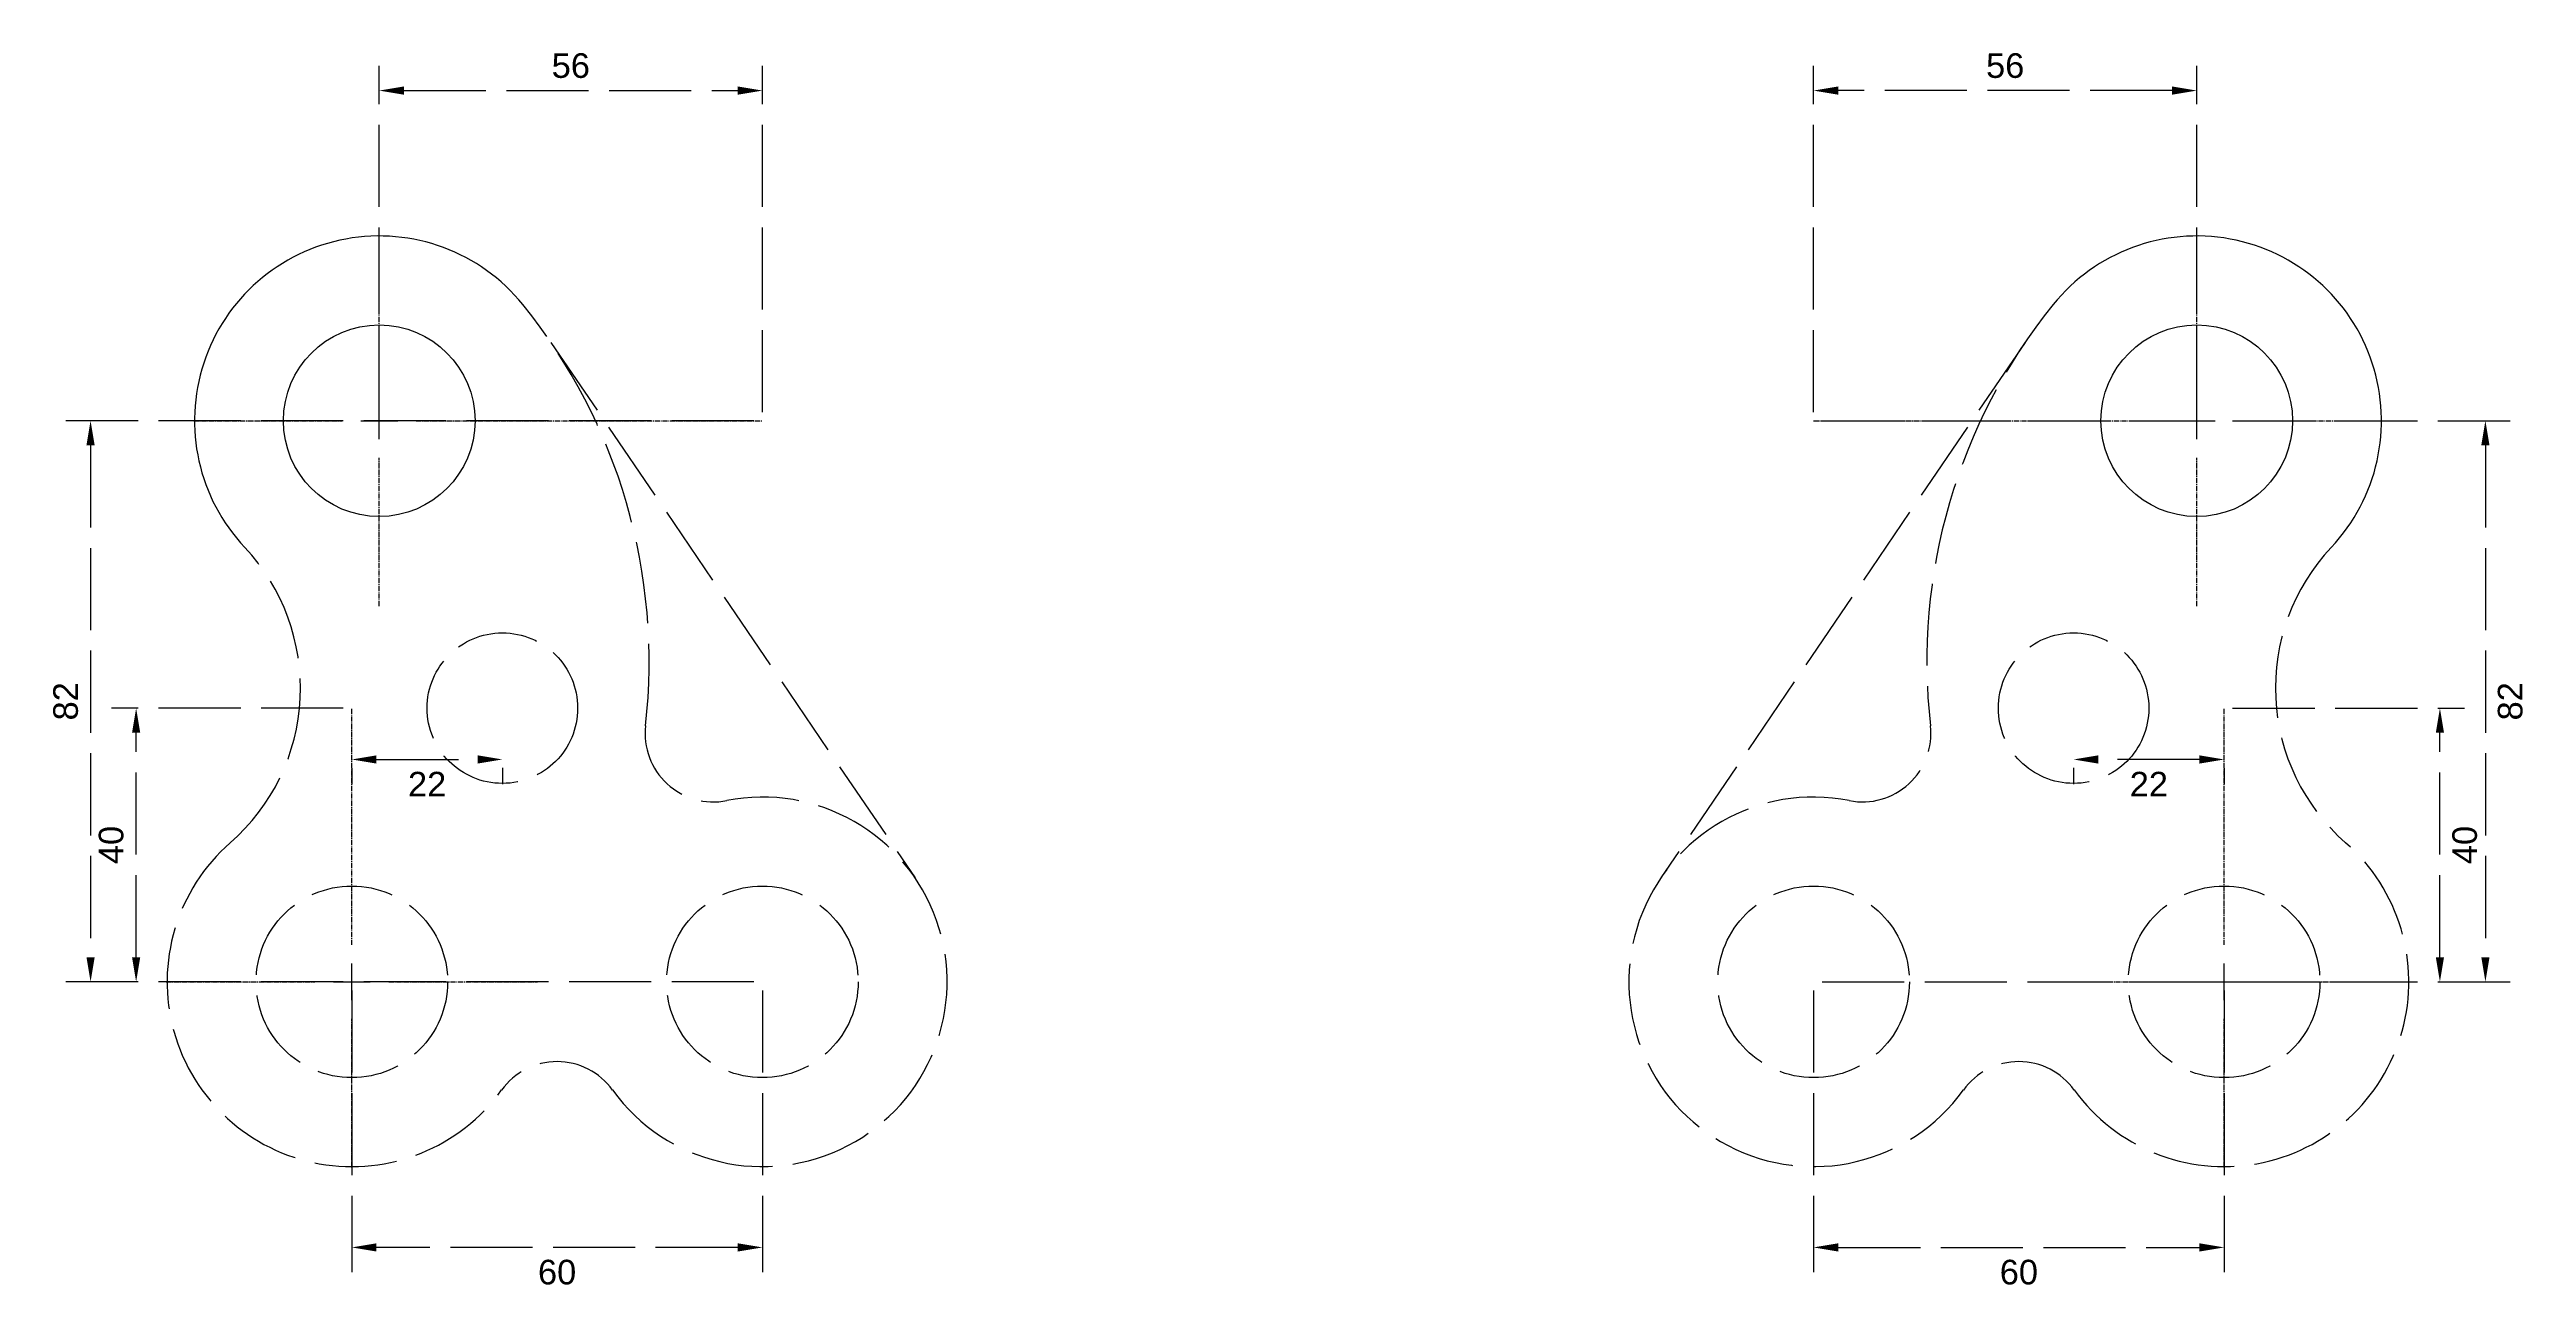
# Model space of a CAD drawing. Header units: inches. Extents: x 19100 to 19462, y 11958 to 12139.
import ezdxf

# ---------------------------------------------------------------- set-up
doc = ezdxf.new("R2010")
doc.units = ezdxf.units.IN
doc.header["$MEASUREMENT"] = 0
doc.linetypes.add('ACAD_ISO02W100', pattern=[15, 12, -3])
doc.linetypes.add('CENTER2', pattern=[1.125, 0.75, -0.125, 0.125, -0.125])
doc.styles.get("Standard").update_dxf_attribs({"font": 'arial.ttf'})
doc.dimstyles.new('Annotative', dxfattribs={"dimscale": 0, "dimtxt": 0.18, "dimasz": 0.18, "dimexe": 0.18, "dimexo": 0.0625, "dimgap": 0.09, "dimtad": 2, "dimdec": 0, "dimzin": 0, "dimdsep": 46, "dimtxsty": 'Standard', "dimcen": 0.09, "dimadec": 0, "dimazin": 0, "dimtfac": 1, "dimtdec": 0, "dimtofl": 0, "dimtmove": 0, "dimatfit": 3, "dimfxl": 1, "dimtolj": 1, "dimtzin": 0, "dimarcsym": 0})

# ---------------------------------------------------------------- blocks, each defined once
blk = doc.blocks.new('*U13')
at = {"color": 0, "linetype": 'CENTER2', "transparency": 16777216}
for p, q in [((0, 5.4), (0, 27.12)), ((-27.12, 0), (-5.4, 0)), ((5.4, 0), (56, 0)), ((0, -27.12), (0, -5.4))]:
    blk.add_line(p, q, dxfattribs=at)
at = {"color": 0, "linetype": 'Continuous', "transparency": 16777216}
for p, q in [((-2.7, 0), (2.7, 0)), ((0, -2.7), (0, 2.7))]:
    blk.add_line(p, q, dxfattribs=at)
blk = doc.blocks.new('*D16')
at = {"color": 0, "linetype": 'ACAD_ISO02W100', "lineweight": -2, "transparency": 16777216}
for p, q in [((19147.95, 12085.79), (19147.95, 12136.39)), ((19203.95, 12085.79), (19203.95, 12136.39)), ((19151.55, 12132.79), (19200.35, 12132.79))]:
    blk.add_line(p, q, dxfattribs=at)
at = {"color": 0, "linetype": 'ACAD_ISO02W100', "transparency": 16777216}
for points in [[(19151.55, 12133.39), (19151.55, 12132.19), (19147.95, 12132.79)], [(19200.35, 12133.39), (19200.35, 12132.19), (19203.95, 12132.79)]]:
    blk.add_solid(points, dxfattribs=at)
at = {"layer": 'Defpoints', "color": 0, "linetype": 'ACAD_ISO02W100', "transparency": 16777216}
for p in [(19203.95, 12132.79), (19147.95, 12084.54), (19203.95, 12084.54)]:
    blk.add_point(p, dxfattribs=at)
at = {"color": 0, "linetype": 'ACAD_ISO02W100', "transparency": 16777216, "insert": (19175.95, 12136.42), "char_height": 3.6, "attachment_point": 5}
blk.add_mtext('\\A1;56', dxfattribs=at)
blk = doc.blocks.new('*D17')
at = {"color": 0, "linetype": 'ACAD_ISO02W100', "lineweight": -2, "transparency": 16777216}
for p, q in [((19202.7, 12084.54), (19102.16, 12084.54)), ((19105.76, 12080.94), (19105.76, 12006.14)), ((19202.7, 12002.54), (19102.16, 12002.54))]:
    blk.add_line(p, q, dxfattribs=at)
at = {"color": 0, "linetype": 'ACAD_ISO02W100', "transparency": 16777216}
for points in [[(19105.16, 12080.94), (19106.36, 12080.94), (19105.76, 12084.54)], [(19105.16, 12006.14), (19106.36, 12006.14), (19105.76, 12002.54)]]:
    blk.add_solid(points, dxfattribs=at)
at = {"layer": 'Defpoints', "color": 0, "linetype": 'ACAD_ISO02W100', "transparency": 16777216}
for p in [(19203.95, 12084.54), (19105.76, 12002.54), (19203.95, 12002.54)]:
    blk.add_point(p, dxfattribs=at)
at = {"color": 0, "linetype": 'ACAD_ISO02W100', "transparency": 16777216, "insert": (19102.13, 12043.54), "char_height": 3.6, "attachment_point": 5, "rotation": 90}
blk.add_mtext('\\A1;82', dxfattribs=at)
blk = doc.blocks.new('*D18')
at = {"color": 0, "linetype": 'ACAD_ISO02W100', "lineweight": -2, "transparency": 16777216}
for p, q in [((19143.95, 12001.29), (19143.95, 11960.13)), ((19203.95, 12001.29), (19203.95, 11960.13)), ((19200.35, 11963.73), (19147.55, 11963.73))]:
    blk.add_line(p, q, dxfattribs=at)
at = {"color": 0, "linetype": 'ACAD_ISO02W100', "transparency": 16777216}
for points in [[(19147.55, 11964.33), (19147.55, 11963.13), (19143.95, 11963.73)], [(19200.35, 11964.33), (19200.35, 11963.13), (19203.95, 11963.73)]]:
    blk.add_solid(points, dxfattribs=at)
at = {"layer": 'Defpoints', "color": 0, "linetype": 'ACAD_ISO02W100', "transparency": 16777216}
for p in [(19143.95, 12002.54), (19203.95, 12002.54), (19143.95, 11963.73)]:
    blk.add_point(p, dxfattribs=at)
at = {"color": 0, "linetype": 'ACAD_ISO02W100', "transparency": 16777216, "insert": (19173.95, 11960.1), "char_height": 3.6, "attachment_point": 5}
blk.add_mtext('\\A1;60', dxfattribs=at)
blk = doc.blocks.new('*D19')
at = {"color": 0, "linetype": 'ACAD_ISO02W100', "lineweight": -2, "transparency": 16777216}
for p, q in [((19142.7, 12042.54), (19108.82, 12042.54)), ((19112.42, 12006.14), (19112.42, 12038.94)), ((19142.7, 12002.54), (19108.82, 12002.54))]:
    blk.add_line(p, q, dxfattribs=at)
at = {"color": 0, "linetype": 'ACAD_ISO02W100', "transparency": 16777216}
for points in [[(19111.82, 12038.94), (19113.02, 12038.94), (19112.42, 12042.54)], [(19111.82, 12006.14), (19113.02, 12006.14), (19112.42, 12002.54)]]:
    blk.add_solid(points, dxfattribs=at)
at = {"layer": 'Defpoints', "color": 0, "linetype": 'ACAD_ISO02W100', "transparency": 16777216}
for p in [(19112.42, 12042.54), (19143.95, 12042.54), (19143.95, 12002.54)]:
    blk.add_point(p, dxfattribs=at)
at = {"color": 0, "linetype": 'ACAD_ISO02W100', "transparency": 16777216, "insert": (19108.78, 12022.54), "char_height": 3.6, "attachment_point": 5, "rotation": 90}
blk.add_mtext('\\A1;40', dxfattribs=at)
blk = doc.blocks.new('*U20')
at = {"color": 0, "linetype": 'CENTER2', "transparency": 16777216}
for p, q in [((0, 5.4), (0, 40)), ((-27.12, 0), (-5.4, 0)), ((5.4, 0), (27.12, 0)), ((0, -27.12), (0, -5.4))]:
    blk.add_line(p, q, dxfattribs=at)
at = {"color": 0, "linetype": 'Continuous', "transparency": 16777216}
for p, q in [((-2.7, 0), (2.7, 0)), ((0, -2.7), (0, 2.7))]:
    blk.add_line(p, q, dxfattribs=at)
blk = doc.blocks.new('*D21')
at = {"color": 0, "linetype": 'ACAD_ISO02W100', "lineweight": -2, "transparency": 16777216}
for p, q in [((19147.55, 12035.04), (19162.35, 12035.04)), ((19143.95, 12033.79), (19143.95, 12031.44)), ((19165.95, 12033.8), (19165.95, 12031.44))]:
    blk.add_line(p, q, dxfattribs=at)
at = {"color": 0, "linetype": 'ACAD_ISO02W100', "transparency": 16777216}
for points in [[(19147.55, 12035.64), (19147.55, 12034.44), (19143.95, 12035.04)], [(19162.35, 12035.64), (19162.35, 12034.44), (19165.95, 12035.04)]]:
    blk.add_solid(points, dxfattribs=at)
at = {"layer": 'Defpoints', "color": 0, "linetype": 'ACAD_ISO02W100', "transparency": 16777216}
for p in [(19143.95, 12035.04), (19165.95, 12035.05), (19165.95, 12035.04)]:
    blk.add_point(p, dxfattribs=at)
at = {"color": 0, "linetype": 'ACAD_ISO02W100', "transparency": 16777216, "insert": (19154.95, 12031.43), "char_height": 3.6, "attachment_point": 5}
blk.add_mtext('\\A1;22', dxfattribs=at)
blk = doc.blocks.new('*U23')
at = {"color": 0, "linetype": 'CENTER2', "transparency": 16777216}
for p, q in [((0, 5.4), (0, 27.12)), ((-56, 0), (-5.4, 0)), ((5.4, 0), (27.12, 0)), ((0, -27.12), (0, -5.4))]:
    blk.add_line(p, q, dxfattribs=at)
at = {"color": 0, "linetype": 'Continuous', "transparency": 16777216}
for p, q in [((-2.7, 0), (2.7, 0)), ((0, -2.7), (0, 2.7))]:
    blk.add_line(p, q, dxfattribs=at)
blk = doc.blocks.new('*D25')
at = {"color": 0, "linetype": 'ACAD_ISO02W100', "lineweight": -2, "transparency": 16777216}
for p, q in [((19357.6, 12085.79), (19357.6, 12136.39)), ((19413.6, 12085.79), (19413.6, 12136.39)), ((19410, 12132.79), (19361.2, 12132.79))]:
    blk.add_line(p, q, dxfattribs=at)
at = {"color": 0, "linetype": 'ACAD_ISO02W100', "transparency": 16777216}
for points in [[(19361.2, 12133.39), (19361.2, 12132.19), (19357.6, 12132.79)], [(19410, 12133.39), (19410, 12132.19), (19413.6, 12132.79)]]:
    blk.add_solid(points, dxfattribs=at)
at = {"layer": 'Defpoints', "color": 0, "linetype": 'ACAD_ISO02W100', "transparency": 16777216}
for p in [(19357.6, 12132.79), (19357.6, 12084.54), (19413.6, 12084.54)]:
    blk.add_point(p, dxfattribs=at)
at = {"color": 0, "linetype": 'ACAD_ISO02W100', "transparency": 16777216, "insert": (19385.6, 12136.42), "char_height": 3.6, "attachment_point": 5}
blk.add_mtext('\\A1;56', dxfattribs=at)
blk = doc.blocks.new('*D26')
at = {"color": 0, "linetype": 'ACAD_ISO02W100', "lineweight": -2, "transparency": 16777216}
for p, q in [((19358.85, 12084.54), (19459.39, 12084.54)), ((19455.79, 12080.94), (19455.79, 12006.14)), ((19358.85, 12002.54), (19459.39, 12002.54))]:
    blk.add_line(p, q, dxfattribs=at)
at = {"color": 0, "linetype": 'ACAD_ISO02W100', "transparency": 16777216}
for points in [[(19455.19, 12080.94), (19456.39, 12080.94), (19455.79, 12084.54)], [(19455.19, 12006.14), (19456.39, 12006.14), (19455.79, 12002.54)]]:
    blk.add_solid(points, dxfattribs=at)
at = {"layer": 'Defpoints', "color": 0, "linetype": 'ACAD_ISO02W100', "transparency": 16777216}
for p in [(19357.6, 12084.54), (19357.6, 12002.54), (19455.79, 12002.54)]:
    blk.add_point(p, dxfattribs=at)
at = {"color": 0, "linetype": 'ACAD_ISO02W100', "transparency": 16777216, "insert": (19459.43, 12043.54), "char_height": 3.6, "attachment_point": 5, "rotation": 90}
blk.add_mtext('\\A1;82', dxfattribs=at)
blk = doc.blocks.new('*D27')
at = {"color": 0, "linetype": 'ACAD_ISO02W100', "lineweight": -2, "transparency": 16777216}
for p, q in [((19357.6, 12001.29), (19357.6, 11960.13)), ((19417.6, 12001.29), (19417.6, 11960.13)), ((19361.2, 11963.73), (19414, 11963.73))]:
    blk.add_line(p, q, dxfattribs=at)
at = {"color": 0, "linetype": 'ACAD_ISO02W100', "transparency": 16777216}
for points in [[(19361.2, 11964.33), (19361.2, 11963.13), (19357.6, 11963.73)], [(19414, 11964.33), (19414, 11963.13), (19417.6, 11963.73)]]:
    blk.add_solid(points, dxfattribs=at)
at = {"layer": 'Defpoints', "color": 0, "linetype": 'ACAD_ISO02W100', "transparency": 16777216}
for p in [(19357.6, 12002.54), (19417.6, 12002.54), (19417.6, 11963.73)]:
    blk.add_point(p, dxfattribs=at)
at = {"color": 0, "linetype": 'ACAD_ISO02W100', "transparency": 16777216, "insert": (19387.6, 11960.1), "char_height": 3.6, "attachment_point": 5}
blk.add_mtext('\\A1;60', dxfattribs=at)
blk = doc.blocks.new('*D28')
at = {"color": 0, "linetype": 'ACAD_ISO02W100', "lineweight": -2, "transparency": 16777216}
for p, q in [((19418.85, 12042.54), (19452.74, 12042.54)), ((19449.14, 12006.14), (19449.14, 12038.94)), ((19418.85, 12002.54), (19452.74, 12002.54))]:
    blk.add_line(p, q, dxfattribs=at)
at = {"color": 0, "linetype": 'ACAD_ISO02W100', "transparency": 16777216}
for points in [[(19448.54, 12038.94), (19449.74, 12038.94), (19449.14, 12042.54)], [(19448.54, 12006.14), (19449.74, 12006.14), (19449.14, 12002.54)]]:
    blk.add_solid(points, dxfattribs=at)
at = {"layer": 'Defpoints', "color": 0, "linetype": 'ACAD_ISO02W100', "transparency": 16777216}
for p in [(19417.6, 12042.54), (19449.14, 12042.54), (19417.6, 12002.54)]:
    blk.add_point(p, dxfattribs=at)
at = {"color": 0, "linetype": 'ACAD_ISO02W100', "transparency": 16777216, "insert": (19452.78, 12022.54), "char_height": 3.6, "attachment_point": 5, "rotation": 90}
blk.add_mtext('\\A1;40', dxfattribs=at)
blk = doc.blocks.new('*U24')
at = {"color": 0, "linetype": 'CENTER2', "transparency": 16777216}
for p, q in [((0, 5.4), (0, 40)), ((-27.12, 0), (-5.4, 0)), ((5.4, 0), (27.12, 0)), ((0, -27.12), (0, -5.4))]:
    blk.add_line(p, q, dxfattribs=at)
at = {"color": 0, "linetype": 'Continuous', "transparency": 16777216}
for p, q in [((-2.7, 0), (2.7, 0)), ((0, -2.7), (0, 2.7))]:
    blk.add_line(p, q, dxfattribs=at)
blk = doc.blocks.new('*D29')
at = {"color": 0, "linetype": 'ACAD_ISO02W100', "lineweight": -2, "transparency": 16777216}
for p, q in [((19414, 12035.04), (19399.2, 12035.04)), ((19395.6, 12033.8), (19395.6, 12031.44)), ((19417.6, 12033.79), (19417.6, 12031.44))]:
    blk.add_line(p, q, dxfattribs=at)
at = {"color": 0, "linetype": 'ACAD_ISO02W100', "transparency": 16777216}
for points in [[(19399.2, 12035.64), (19399.2, 12034.44), (19395.6, 12035.04)], [(19414, 12035.64), (19414, 12034.44), (19417.6, 12035.04)]]:
    blk.add_solid(points, dxfattribs=at)
at = {"layer": 'Defpoints', "color": 0, "linetype": 'ACAD_ISO02W100', "transparency": 16777216}
for p in [(19395.6, 12035.05), (19395.6, 12035.04), (19417.6, 12035.04)]:
    blk.add_point(p, dxfattribs=at)
at = {"color": 0, "linetype": 'ACAD_ISO02W100', "transparency": 16777216, "insert": (19406.6, 12031.43), "char_height": 3.6, "attachment_point": 5}
blk.add_mtext('\\A1;22', dxfattribs=at)

msp = doc.modelspace()

# ---------------------------------------------------------------- linework, layer by layer
at = {"linetype": 'ACAD_ISO02W100'}
for p, q in [((19173.05, 12095.99), (19226.28, 12017.72)), ((19388.51, 12095.99), (19335.28, 12017.72))]:
    msp.add_line(p, q, dxfattribs=at)
for centre in [(19147.95, 12084.54), (19413.6, 12084.54)]:
    msp.add_circle(centre, 14)
for centre, radius in [((19165.95, 12042.54), 11), ((19395.6, 12042.54), 11), ((19143.95, 12002.54), 14), ((19203.95, 12002.54), 14), ((19357.6, 12002.54), 14), ((19417.6, 12002.54), 14)]:
    msp.add_circle(centre, radius, dxfattribs=at)
for centre, start, end in [((19147.95, 12084.54), 38.9513, 223.2745), ((19413.6, 12084.54), 316.7255, 141.0487)]:
    msp.add_arc(centre, 27, start, end)
for centre, radius, start, end in [((19104.4, 12049.33), 83, 353.5227, 38.9513), ((19457.15, 12049.33), 83, 141.0487, 186.4773), ((19106.45, 12045.46), 30, 311.1401, 43.2745), ((19455.1, 12045.46), 30, 136.7255, 228.8599), ((19196.81, 12038.84), 10, 173.5227, 281.1323), ((19364.75, 12038.84), 10, 258.8677, 6.4773), ((19203.95, 12002.54), 27, 215.8248, 101.1323), ((19357.6, 12002.54), 27, 78.8677, 324.1752), ((19143.95, 12002.54), 27, 131.1401, 324.1752), ((19417.6, 12002.54), 27, 215.8248, 48.8599), ((19173.95, 11980.88), 10, 35.8248, 144.1752), ((19387.6, 11980.88), 10, 35.8248, 144.1752)]:
    msp.add_arc(centre, radius, start, end, dxfattribs=at)

# ---------------------------------------------------------------- block references
at = {"linetype": 'CENTER2'}
for name, p in [('*U13', (19147.95, 12084.54)), ('*U23', (19413.6, 12084.54)), ('*U20', (19143.95, 12002.54)), ('*U24', (19417.6, 12002.54))]:
    msp.add_blockref(name, p, dxfattribs=at)

# ---------------------------------------------------------------- dimensions: what is measured, and where the dimension line sits
at = {"linetype": 'ACAD_ISO02W100'}
for p1, p2, distance, picture, middle in [((19147.95, 12084.54), (19203.95, 12084.54), 48.25, '*D16', (19175.95, 12136.42)), ((19413.6, 12084.54), (19357.6, 12084.54), -48.25, '*D25', (19385.6, 12136.42))]:
    dim = msp.add_aligned_dim(p1=p1, p2=p2, distance=distance, dimstyle='Annotative', dxfattribs=at)
    dim.commit()
    dim.dimension.update_dxf_attribs({"geometry": picture, "text_midpoint": middle})
for base, p1, p2, angle, picture, middle in [((19105.76, 12002.54), (19203.95, 12084.54), (19203.95, 12002.54), 90, '*D17', (19102.13, 12043.54)), ((19455.79, 12002.54), (19357.6, 12084.54), (19357.6, 12002.54), 90, '*D26', (19459.43, 12043.54)), ((19112.42, 12042.54), (19143.95, 12002.54), (19143.95, 12042.54), 90, '*D19', (19108.78, 12022.54)), ((19449.14, 12042.54), (19417.6, 12002.54), (19417.6, 12042.54), 90, '*D28', (19452.78, 12022.54)), ((19395.6, 12035.04), (19417.6, 12035.04), (19395.6, 12035.05), 180, '*D29', (19406.6, 12031.43)), ((19417.6, 11963.73), (19357.6, 12002.54), (19417.6, 12002.54), 180, '*D27', (19387.6, 11960.1))]:
    dim = msp.add_linear_dim(base=base, p1=p1, p2=p2, angle=angle, dimstyle='Annotative', dxfattribs=at)
    dim.commit()
    dim.dimension.update_dxf_attribs({"geometry": picture, "text_midpoint": middle})
for base, p1, p2, picture, middle in [((19165.95, 12035.04), (19143.95, 12035.04), (19165.95, 12035.05), '*D21', (19154.95, 12031.43)), ((19143.95, 11963.73), (19203.95, 12002.54), (19143.95, 12002.54), '*D18', (19173.95, 11960.1))]:
    dim = msp.add_linear_dim(base=base, p1=p1, p2=p2, dimstyle='Annotative', dxfattribs=at)
    dim.commit()
    dim.dimension.update_dxf_attribs({"geometry": picture, "text_midpoint": middle})

doc.saveas('drawing.dxf')
